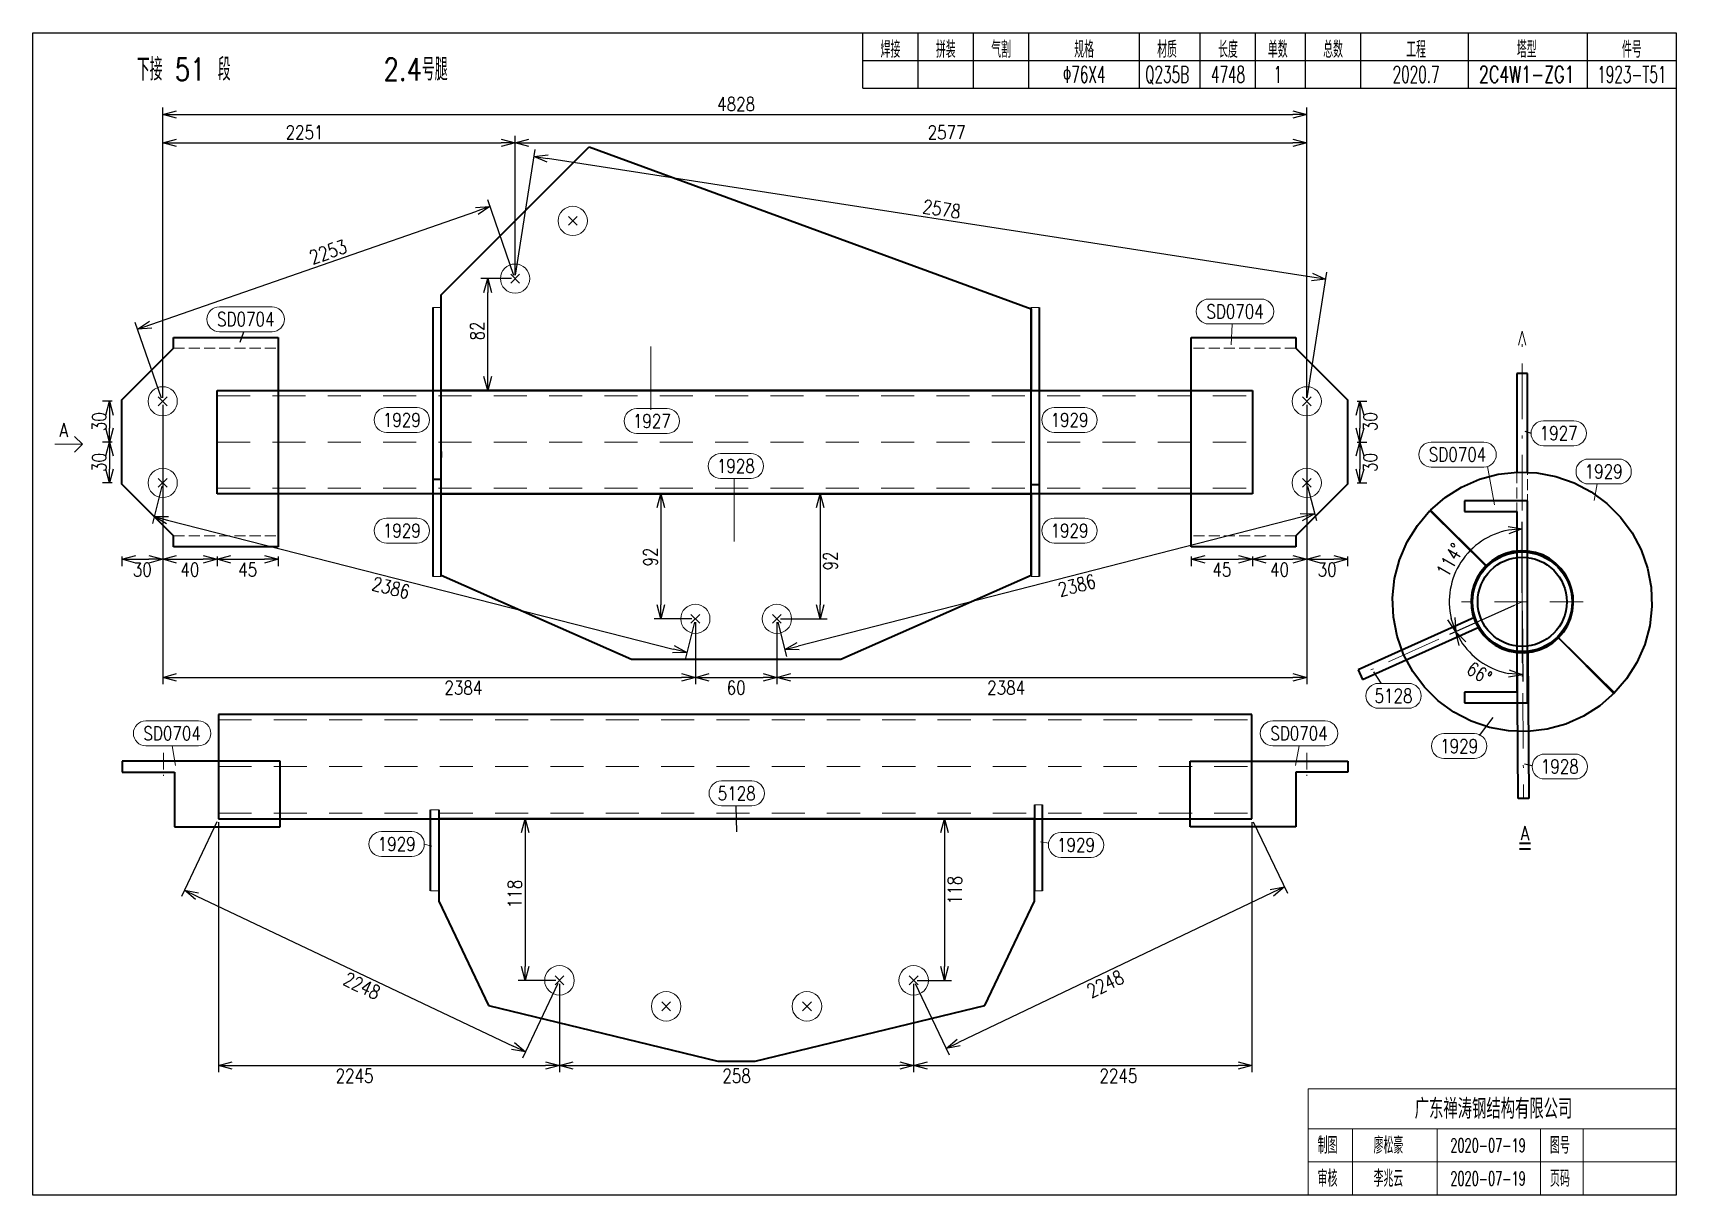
# Model space of a CAD drawing. Extents: x 154981 to 165753, y -86801 to -82885.
# Drawn here: x 159560.1 to 159857.1, y -84356.7 to -84146.7 of the extents above; entities that cross this region are included whole.
import ezdxf
from ezdxf.enums import TextEntityAlignment as Align

# ---------------------------------------------------------------- set-up
doc = ezdxf.new("R2010")
doc.units = 0
doc.header["$MEASUREMENT"] = 0
for name, pattern in [('一点画线', [5.2, 3, -1, 0.2, -1]), ('虚线', [2.75, 2, -0.75]), ('长一点画线', [16.5, 10, -3, 0.5, -3]), ('长虚线', [10, 6, -4])]:
    doc.linetypes.add(name, pattern=pattern)
doc.layers.get('0').update_dxf_attribs({"linetype": 'CONTINUOUS', "lineweight": 25})
doc.layers.get('Defpoints').update_dxf_attribs({"linetype": 'CONTINUOUS'})
doc.layers.add('4', color=7, linetype='CONTINUOUS', lineweight=25)
doc.layers.add('5', color=7, linetype='CONTINUOUS', lineweight=25)
doc.styles.add('DimFont', font='simplex.shx', dxfattribs={"width": 0.8, "bigfont": 'gbhzfs.shx'})
doc.styles.get("Standard").update_dxf_attribs({"font": 'simplex.shx', "width": 0.7, "height": 3, "bigfont": 'gbhzfs.shx'})
doc.dimstyles.new('DHDxfDimStyleOpen30', dxfattribs={"dimtxt": 2.5, "dimasz": 2.5, "dimexe": 1.25, "dimexo": 0.625, "dimtad": 2, "dimtxsty": 'DimFont', "dimblk": 'OPEN30', "dimblk1": 'OPEN30', "dimblk2": 'OPEN30', "dimcen": 2.5, "dimadec": 0, "dimazin": 0, "dimtfac": 1, "dimtmove": 0, "dimatfit": 3, "dimfxl": 0, "dimarcsym": 0})

msp = doc.modelspace()

# ---------------------------------------------------------------- texts
at = {"layer": '4', "color": 1, "linetype": 'Continuous', "lineweight": 25}
for s, width, p in [('焊接', 0.7, (159715.11666, -84149.66733)), ('拼装', 0.7, (159725.11666, -84149.66733)), ('气割', 0.7, (159735.11666, -84149.66733)), ('规格', 0.7, (159750.11666, -84149.66733)), ('材质', 0.7, (159765.11666, -84149.66733)), ('长度', 0.7, (159776.11666, -84149.66733)), ('单数', 0.7, (159785.11666, -84149.66733)), ('总数', 0.7, (159795.11666, -84149.66733)), ('工程', 0.7, (159810.11666, -84149.66733)), ('塔型', 0.7, (159830.11666, -84149.66733)), ('件号', 0.6, (159849.11666, -84149.66733)), ('Φ76X4', 0.6, (159750.11666, -84154.16733)), ('Q235B', 0.6, (159765.11666, -84154.16733)), ('4748', 0.6, (159776.11666, -84154.16733)), ('2020.7', 0.6, (159810.11666, -84154.16733)), ('2C4W1-ZG1', 0.7, (159830.11666, -84154.16733))]:
    msp.add_text(s, height=3, dxfattribs=dict(at, width=width)).set_placement(p, align=Align.MIDDLE_CENTER)
at = {"layer": '4', "color": 4, "linetype": 'Continuous', "lineweight": 25, "width": 0.6}
for s, p in [('1', (159785.11666, -84154.16733)), ('1923-T51', (159849.11666, -84154.16733))]:
    msp.add_text(s, height=3, dxfattribs=at).set_placement(p, align=Align.MIDDLE_CENTER)
at = {"layer": '4', "color": 1, "linetype": 'Continuous', "lineweight": 13}
msp.add_text('广东禅涛钢结构有限公司', height=3.6, dxfattribs=at).set_placement((159824.11666, -84341.06733), align=Align.MIDDLE_CENTER)
for s, height, width, p in [('制图', 3, 0.8, (159794.11666, -84347.66733)), ('廖松豪', 3, 0.7, (159805.11666, -84347.66733)), ('2020-07-19', 2.5, 0.6, (159823.11666, -84347.66733)), ('图号', 3, 0.8, (159836.11666, -84347.66733)), ('审核', 3, 0.8, (159794.11666, -84353.66733)), ('李兆云', 3, 0.7, (159805.11666, -84353.66733)), ('2020-07-19', 2.5, 0.6, (159823.11666, -84353.66733)), ('页码', 3, 0.8, (159836.11666, -84353.66733))]:
    msp.add_text(s, height=height, dxfattribs=dict(at, width=width)).set_placement(p, align=Align.MIDDLE_CENTER)
at = {"layer": '5', "color": 2, "linetype": 'Continuous', "lineweight": 18, "width": 0.8}
for s, p in [('下接 51 段', (159587.38516, -84151.2364)), ('2.4号腿', (159629.29287, -84151.2364))]:
    msp.add_text(s, height=4.041576, dxfattribs=at).set_placement(p, align=Align.TOP_CENTER)
at = {"layer": '5', "color": 6, "linetype": 'Continuous', "lineweight": 18, "width": 0.8}
for s, p in [('SD0704', (159777.39165, -84197.00838)), ('SD0704', (159598.58841, -84198.40811)), ('1929', (159626.79661, -84216.60672)), ('1927', (159671.99151, -84216.80926)), ('1929', (159747.4799, -84216.60672)), ('1927', (159835.89099, -84219.0057)), ('SD0704', (159817.61376, -84222.86287)), ('1928', (159687.17506, -84224.93311)), ('1929', (159844.01876, -84225.92202)), ('1929', (159626.79661, -84236.60672)), ('1929', (159747.4799, -84236.60672)), ('5128', (159806.04562, -84266.45188)), ('SD0704', (159585.28254, -84273.23539)), ('SD0704', (159788.95563, -84273.23539)), ('1929', (159817.89814, -84275.53443)), ('1928', (159836.08747, -84279.22759)), ('5128', (159687.32485, -84284.07169)), ('1929', (159625.86737, -84293.23539)), ('1929', (159748.65518, -84293.39942))]:
    msp.add_text(s, height=2.5, dxfattribs=at).set_placement(p, align=Align.MIDDLE_CENTER)
at = {"layer": '5', "color": 6, "linetype": 'Continuous', "lineweight": 13, "width": 0.8}
msp.add_text('A', height=2.5, dxfattribs=at).set_placement((159565.69372, -84218.43147), align=Align.MIDDLE_CENTER)
at = {"layer": '5', "color": 6, "linetype": 'Continuous', "lineweight": 18, "width": 0.8}
msp.add_text('A', height=2.5, dxfattribs=at).set_placement((159829.79821, -84290.00504), align=Align.TOP_CENTER)

# ---------------------------------------------------------------- blocks, each defined once
blk = doc.blocks.new('_OPEN30')
at = {"color": 0, "linetype": 'ByBlock', "lineweight": -2}
for p, q in [((-1, 0.27), (0, 0)), ((0, 0), (-1, -0.27)), ((0, 0), (-1, 0))]:
    blk.add_line(p, q, dxfattribs=at)
blk = doc.blocks.new('*D150')
at = {"layer": '5', "color": 3, "linetype": 'Continuous', "lineweight": -2}
for p, q in [((159829.3, -84247.84), (159829.3, -84235.02)), ((159827.82, -84250.13), (159816.13, -84255.38))]:
    blk.add_line(p, q, dxfattribs=at)
blk.add_arc((159829.3, -84249.46), 13.19, 100.8728, 193.3296, dxfattribs=at)
at = {"layer": 'Defpoints', "color": 0, "linetype": 'Continuous'}
for p in [(159821.17, -84239.08), (159828.39, -84249.87), (159829.3, -84248.46), (159829.3, -84249.46)]:
    blk.add_point(p, dxfattribs=at)
at = {"layer": '5', "color": 3, "linetype": 'Continuous', "lineweight": -2, "xscale": 2.5, "yscale": 2.5, "zscale": 2.5}
for p, rotation in [((159829.3, -84236.27), 5.43639187251739), ((159817.27, -84254.87), 288.7659752510759)]:
    blk.add_blockref('_OPEN30', p, dxfattribs=dict(at, rotation=rotation))
at = {"layer": '5', "color": 4, "linetype": 'Continuous', "lineweight": 18, "insert": (159816.26, -84241.91), "char_height": 2.5, "attachment_point": 5, "rotation": 59.9156, "style": 'DimFont'}
blk.add_mtext('114%%d', dxfattribs=at)
blk = doc.blocks.new('*D151')
at = {"layer": '5', "color": 3, "linetype": 'Continuous', "lineweight": -2}
for p, q in [((159827.82, -84250.13), (159816.14, -84255.38)), ((159829.31, -84251.09), (159829.39, -84263.89))]:
    blk.add_line(p, q, dxfattribs=at)
blk.add_arc((159829.3, -84249.46), 13.17, 215.0917, 259.4755, dxfattribs=at)
at = {"layer": 'Defpoints', "color": 0, "linetype": 'Continuous'}
for p in [(159828.39, -84249.87), (159829.3, -84249.46), (159829.31, -84250.46), (159820.19, -84258.98)]:
    blk.add_point(p, dxfattribs=at)
at = {"layer": '5', "color": 3, "linetype": 'Continuous', "lineweight": -2, "xscale": 2.5, "yscale": 2.5, "zscale": 2.5}
for p, rotation in [((159817.28, -84254.86), 119.6470307720263), ((159829.38, -84262.64), 354.9201555204712)]:
    blk.add_blockref('_OPEN30', p, dxfattribs=dict(at, rotation=rotation))
at = {"layer": '5', "color": 4, "linetype": 'Continuous', "lineweight": 18, "insert": (159821.55, -84262.36), "char_height": 2.5, "attachment_point": 5, "rotation": 328.987, "style": 'DimFont'}
blk.add_mtext('66%%d', dxfattribs=at)
blk = doc.blocks.new('*D152')
at = {"layer": '5', "color": 3, "linetype": 'Continuous', "lineweight": -2}
for p, q in [((159780.43, -84289.29), (159780.43, -84334.48)), ((159719.3, -84318.49), (159719.3, -84334.48)), ((159721.8, -84333.23), (159777.93, -84333.23))]:
    blk.add_line(p, q, dxfattribs=at)
at = {"layer": 'Defpoints', "color": 0, "linetype": 'Continuous'}
for p in [(159780.43, -84288.66), (159719.3, -84317.87), (159780.43, -84333.23)]:
    blk.add_point(p, dxfattribs=at)
at = {"layer": '5', "color": 3, "linetype": 'Continuous', "lineweight": -2, "xscale": 2.5, "yscale": 2.5, "zscale": 2.5, "rotation": 180}
blk.add_blockref('_OPEN30', (159719.3, -84333.23), dxfattribs=at)
at = {"layer": '5', "color": 3, "linetype": 'Continuous', "lineweight": -2, "xscale": 2.5, "yscale": 2.5, "zscale": 2.5}
blk.add_blockref('_OPEN30', (159780.43, -84333.23), dxfattribs=at)
at = {"layer": '5', "color": 6, "linetype": 'Continuous', "lineweight": 18, "insert": (159756.32, -84335.11), "char_height": 2.5, "attachment_point": 5, "line_spacing_factor": 0.6, "style": 'DimFont'}
blk.add_mtext('2245', dxfattribs=at)
blk = doc.blocks.new('*D153')
at = {"layer": '5', "color": 3, "linetype": 'Continuous', "lineweight": -2}
for p, q in [((159655.29, -84318.49), (159655.29, -84334.48)), ((159719.3, -84318.49), (159719.3, -84334.48)), ((159657.79, -84333.23), (159716.8, -84333.23))]:
    blk.add_line(p, q, dxfattribs=at)
at = {"layer": 'Defpoints', "color": 0, "linetype": 'Continuous'}
for p in [(159655.29, -84317.87), (159719.3, -84317.87), (159719.3, -84333.23)]:
    blk.add_point(p, dxfattribs=at)
at = {"layer": '5', "color": 3, "linetype": 'Continuous', "lineweight": -2, "xscale": 2.5, "yscale": 2.5, "zscale": 2.5, "rotation": 180}
blk.add_blockref('_OPEN30', (159655.29, -84333.23), dxfattribs=at)
at = {"layer": '5', "color": 3, "linetype": 'Continuous', "lineweight": -2, "xscale": 2.5, "yscale": 2.5, "zscale": 2.5}
blk.add_blockref('_OPEN30', (159719.3, -84333.23), dxfattribs=at)
at = {"layer": '5', "color": 6, "linetype": 'Continuous', "lineweight": 18, "insert": (159687.3, -84335.11), "char_height": 2.5, "attachment_point": 5, "line_spacing_factor": 0.6, "style": 'DimFont'}
blk.add_mtext('258', dxfattribs=at)
blk = doc.blocks.new('*D154')
at = {"layer": '5', "color": 3, "linetype": 'Continuous', "lineweight": -2}
for p, q in [((159593.65, -84289.29), (159593.65, -84334.48)), ((159655.29, -84318.49), (159655.29, -84334.48)), ((159596.15, -84333.23), (159652.79, -84333.23))]:
    blk.add_line(p, q, dxfattribs=at)
at = {"layer": 'Defpoints', "color": 0, "linetype": 'Continuous'}
for p in [(159593.65, -84288.66), (159655.29, -84317.87), (159655.29, -84333.23)]:
    blk.add_point(p, dxfattribs=at)
at = {"layer": '5', "color": 3, "linetype": 'Continuous', "lineweight": -2, "xscale": 2.5, "yscale": 2.5, "zscale": 2.5, "rotation": 180}
blk.add_blockref('_OPEN30', (159593.65, -84333.23), dxfattribs=at)
at = {"layer": '5', "color": 3, "linetype": 'Continuous', "lineweight": -2, "xscale": 2.5, "yscale": 2.5, "zscale": 2.5}
blk.add_blockref('_OPEN30', (159655.29, -84333.23), dxfattribs=at)
at = {"layer": '5', "color": 6, "linetype": 'Continuous', "lineweight": 18, "insert": (159618.26, -84335.11), "char_height": 2.5, "attachment_point": 5, "line_spacing_factor": 0.6, "style": 'DimFont'}
blk.add_mtext('2245', dxfattribs=at)
blk = doc.blocks.new('*D155')
at = {"layer": '5', "color": 3, "linetype": 'Continuous', "lineweight": -2}
for p, q in [((159719.93, -84288.66), (159726.13, -84288.66)), ((159724.88, -84291.16), (159724.88, -84315.37)), ((159719.93, -84317.87), (159726.13, -84317.87))]:
    blk.add_line(p, q, dxfattribs=at)
at = {"layer": 'Defpoints', "color": 0, "linetype": 'Continuous'}
for p in [(159719.3, -84288.66), (159719.3, -84317.87), (159724.88, -84317.87)]:
    blk.add_point(p, dxfattribs=at)
at = {"layer": '5', "color": 3, "linetype": 'Continuous', "lineweight": -2, "xscale": 2.5, "yscale": 2.5, "zscale": 2.5}
for p, rotation in [((159724.88, -84288.66), 90), ((159724.88, -84317.87), 270)]:
    blk.add_blockref('_OPEN30', p, dxfattribs=dict(at, rotation=rotation))
at = {"layer": '5', "color": 6, "linetype": 'Continuous', "lineweight": 18, "insert": (159726.76, -84301.55), "char_height": 2.5, "attachment_point": 5, "rotation": 90, "line_spacing_factor": 0.6, "style": 'DimFont'}
blk.add_mtext('118', dxfattribs=at)
blk = doc.blocks.new('*D156')
at = {"layer": '5', "color": 3, "linetype": 'Continuous', "lineweight": -2}
for p, q in [((159654.66, -84288.66), (159647.84, -84288.66)), ((159649.09, -84291.16), (159649.09, -84315.37)), ((159654.66, -84317.87), (159647.84, -84317.87))]:
    blk.add_line(p, q, dxfattribs=at)
at = {"layer": 'Defpoints', "color": 0, "linetype": 'Continuous'}
for p in [(159655.29, -84288.66), (159649.09, -84317.87), (159655.29, -84317.87)]:
    blk.add_point(p, dxfattribs=at)
at = {"layer": '5', "color": 3, "linetype": 'Continuous', "lineweight": -2, "xscale": 2.5, "yscale": 2.5, "zscale": 2.5}
for p, rotation in [((159649.09, -84288.66), 90), ((159649.09, -84317.87), 270)]:
    blk.add_blockref('_OPEN30', p, dxfattribs=dict(at, rotation=rotation))
at = {"layer": '5', "color": 6, "linetype": 'Continuous', "lineweight": 18, "insert": (159647.21, -84302.25), "char_height": 2.5, "attachment_point": 5, "rotation": 90, "line_spacing_factor": 0.6, "style": 'DimFont'}
blk.add_mtext('118', dxfattribs=at)
blk = doc.blocks.new('*D157')
at = {"layer": '5', "color": 3, "linetype": 'Continuous', "lineweight": -2}
for p, q in [((159780.7, -84289.23), (159786.85, -84302.1)), ((159784.06, -84302.05), (159727.44, -84329.1)), ((159719.57, -84318.43), (159725.72, -84331.31))]:
    blk.add_line(p, q, dxfattribs=at)
at = {"layer": 'Defpoints', "color": 0, "linetype": 'Continuous'}
for p in [(159780.43, -84288.66), (159719.3, -84317.87), (159725.18, -84330.18)]:
    blk.add_point(p, dxfattribs=at)
at = {"layer": '5', "color": 3, "linetype": 'Continuous', "lineweight": -2, "xscale": 2.5, "yscale": 2.5, "zscale": 2.5}
for p, rotation in [((159786.31, -84300.97), 25.53706386824413), ((159725.18, -84330.18), 205.5370638682442)]:
    blk.add_blockref('_OPEN30', p, dxfattribs=dict(at, rotation=rotation))
at = {"layer": '5', "color": 6, "linetype": 'Continuous', "lineweight": 18, "insert": (159753.94, -84318.52), "char_height": 2.5, "attachment_point": 5, "rotation": 25.5371, "line_spacing_factor": 0.6, "style": 'DimFont'}
blk.add_mtext('2248', dxfattribs=at)
blk = doc.blocks.new('*D158')
at = {"layer": '5', "color": 3, "linetype": 'Continuous', "lineweight": -2}
for p, q in [((159593.38, -84289.23), (159586.98, -84302.72)), ((159589.78, -84302.66), (159646.9, -84329.73)), ((159655.02, -84318.43), (159648.63, -84331.93))]:
    blk.add_line(p, q, dxfattribs=at)
at = {"layer": 'Defpoints', "color": 0, "linetype": 'Continuous'}
for p in [(159593.65, -84288.66), (159655.29, -84317.87), (159649.16, -84330.8)]:
    blk.add_point(p, dxfattribs=at)
at = {"layer": '5', "color": 3, "linetype": 'Continuous', "lineweight": -2, "xscale": 2.5, "yscale": 2.5, "zscale": 2.5}
for p, rotation in [((159587.52, -84301.59), 154.6496421336327), ((159649.16, -84330.8), 334.6496421336327)]:
    blk.add_blockref('_OPEN30', p, dxfattribs=dict(at, rotation=rotation))
at = {"layer": '5', "color": 6, "linetype": 'Continuous', "lineweight": 18, "insert": (159619.58, -84318.86), "char_height": 2.5, "attachment_point": 5, "rotation": 334.6496, "line_spacing_factor": 0.6, "style": 'DimFont'}
blk.add_mtext('2248', dxfattribs=at)
blk = doc.blocks.new('板孔21.5')
at = {"layer": '5', "color": 7, "linetype": 'Continuous', "lineweight": 13}
for p, q in [((-0.3, -0.3), (0.3, 0.3)), ((0.3, -0.3), (-0.3, 0.3))]:
    blk.add_line(p, q, dxfattribs=at)
blk.add_circle((0, 0), 1, dxfattribs=at)
blk = doc.blocks.new('*D159')
at = {"layer": '5', "color": 3, "linetype": 'Continuous', "lineweight": -2}
for p, q in [((159647.27, -84190.45), (159647.27, -84165.27)), ((159649.77, -84166.52), (159787.85, -84166.52)), ((159790.35, -84212.61), (159790.35, -84165.27))]:
    blk.add_line(p, q, dxfattribs=at)
at = {"layer": 'Defpoints', "color": 0, "linetype": 'Continuous'}
for p in [(159790.35, -84166.52), (159647.27, -84191.07), (159790.35, -84213.24)]:
    blk.add_point(p, dxfattribs=at)
at = {"layer": '5', "color": 3, "linetype": 'Continuous', "lineweight": -2, "xscale": 2.5, "yscale": 2.5, "zscale": 2.5, "rotation": 180}
blk.add_blockref('_OPEN30', (159647.27, -84166.52), dxfattribs=at)
at = {"layer": '5', "color": 3, "linetype": 'Continuous', "lineweight": -2, "xscale": 2.5, "yscale": 2.5, "zscale": 2.5}
blk.add_blockref('_OPEN30', (159790.35, -84166.52), dxfattribs=at)
at = {"layer": '5', "color": 6, "linetype": 'Continuous', "lineweight": 18, "insert": (159725.26, -84164.65), "char_height": 2.5, "attachment_point": 5, "line_spacing_factor": 0.6, "style": 'DimFont'}
blk.add_mtext('2577', dxfattribs=at)
blk = doc.blocks.new('*D160')
at = {"layer": '5', "color": 3, "linetype": 'Continuous', "lineweight": -2}
for p, q in [((159583.58, -84212.61), (159583.58, -84165.27)), ((159586.08, -84166.52), (159644.77, -84166.52)), ((159647.27, -84190.45), (159647.27, -84165.27))]:
    blk.add_line(p, q, dxfattribs=at)
at = {"layer": 'Defpoints', "color": 0, "linetype": 'Continuous'}
for p in [(159647.27, -84166.52), (159647.27, -84191.07), (159583.58, -84213.24)]:
    blk.add_point(p, dxfattribs=at)
at = {"layer": '5', "color": 3, "linetype": 'Continuous', "lineweight": -2, "xscale": 2.5, "yscale": 2.5, "zscale": 2.5, "rotation": 180}
blk.add_blockref('_OPEN30', (159583.58, -84166.52), dxfattribs=at)
at = {"layer": '5', "color": 3, "linetype": 'Continuous', "lineweight": -2, "xscale": 2.5, "yscale": 2.5, "zscale": 2.5}
blk.add_blockref('_OPEN30', (159647.27, -84166.52), dxfattribs=at)
at = {"layer": '5', "color": 6, "linetype": 'Continuous', "lineweight": 18, "insert": (159609.22, -84164.65), "char_height": 2.5, "attachment_point": 5, "line_spacing_factor": 0.6, "style": 'DimFont'}
blk.add_mtext('2251', dxfattribs=at)
blk = doc.blocks.new('*D161')
at = {"layer": '5', "color": 3, "linetype": 'Continuous', "lineweight": -2}
for p, q in [((159790.35, -84213.86), (159790.35, -84264.37)), ((159694.6, -84253.17), (159694.6, -84264.37)), ((159697.1, -84263.12), (159787.85, -84263.12))]:
    blk.add_line(p, q, dxfattribs=at)
at = {"layer": 'Defpoints', "color": 0, "linetype": 'Continuous'}
for p in [(159790.35, -84213.24), (159694.6, -84252.54), (159790.35, -84263.12)]:
    blk.add_point(p, dxfattribs=at)
at = {"layer": '5', "color": 3, "linetype": 'Continuous', "lineweight": -2, "xscale": 2.5, "yscale": 2.5, "zscale": 2.5, "rotation": 180}
blk.add_blockref('_OPEN30', (159694.6, -84263.12), dxfattribs=at)
at = {"layer": '5', "color": 3, "linetype": 'Continuous', "lineweight": -2, "xscale": 2.5, "yscale": 2.5, "zscale": 2.5}
blk.add_blockref('_OPEN30', (159790.35, -84263.12), dxfattribs=at)
at = {"layer": '5', "color": 6, "linetype": 'Continuous', "lineweight": 18, "insert": (159736.02, -84264.99), "char_height": 2.5, "attachment_point": 5, "line_spacing_factor": 0.6, "style": 'DimFont'}
blk.add_mtext('2384', dxfattribs=at)
blk = doc.blocks.new('*D162')
at = {"layer": '5', "color": 3, "linetype": 'Continuous', "lineweight": -2}
for p, q in [((159679.85, -84253.17), (159679.85, -84264.37)), ((159694.6, -84253.17), (159694.6, -84264.37)), ((159682.35, -84263.12), (159692.1, -84263.12))]:
    blk.add_line(p, q, dxfattribs=at)
at = {"layer": 'Defpoints', "color": 0, "linetype": 'Continuous'}
for p in [(159679.85, -84252.54), (159694.6, -84252.54), (159694.6, -84263.12)]:
    blk.add_point(p, dxfattribs=at)
at = {"layer": '5', "color": 3, "linetype": 'Continuous', "lineweight": -2, "xscale": 2.5, "yscale": 2.5, "zscale": 2.5, "rotation": 180}
blk.add_blockref('_OPEN30', (159679.85, -84263.12), dxfattribs=at)
at = {"layer": '5', "color": 3, "linetype": 'Continuous', "lineweight": -2, "xscale": 2.5, "yscale": 2.5, "zscale": 2.5}
blk.add_blockref('_OPEN30', (159694.6, -84263.12), dxfattribs=at)
at = {"layer": '5', "color": 6, "linetype": 'Continuous', "lineweight": 18, "insert": (159687.22, -84264.99), "char_height": 2.5, "attachment_point": 5, "line_spacing_factor": 0.6, "style": 'DimFont'}
blk.add_mtext('60', dxfattribs=at)
blk = doc.blocks.new('*D163')
at = {"layer": '5', "color": 3, "linetype": 'Continuous', "lineweight": -2}
for p, q in [((159583.58, -84213.86), (159583.58, -84264.37)), ((159679.85, -84253.17), (159679.85, -84264.37)), ((159586.08, -84263.12), (159677.35, -84263.12))]:
    blk.add_line(p, q, dxfattribs=at)
at = {"layer": 'Defpoints', "color": 0, "linetype": 'Continuous'}
for p in [(159583.58, -84213.24), (159679.85, -84252.54), (159679.85, -84263.12)]:
    blk.add_point(p, dxfattribs=at)
at = {"layer": '5', "color": 3, "linetype": 'Continuous', "lineweight": -2, "xscale": 2.5, "yscale": 2.5, "zscale": 2.5, "rotation": 180}
blk.add_blockref('_OPEN30', (159583.58, -84263.12), dxfattribs=at)
at = {"layer": '5', "color": 3, "linetype": 'Continuous', "lineweight": -2, "xscale": 2.5, "yscale": 2.5, "zscale": 2.5}
blk.add_blockref('_OPEN30', (159679.85, -84263.12), dxfattribs=at)
at = {"layer": '5', "color": 6, "linetype": 'Continuous', "lineweight": 18, "insert": (159637.93, -84264.99), "char_height": 2.5, "attachment_point": 5, "line_spacing_factor": 0.6, "style": 'DimFont'}
blk.add_mtext('2384', dxfattribs=at)
blk = doc.blocks.new('*D164')
at = {"layer": '5', "color": 3, "linetype": 'Continuous', "lineweight": -2}
for p, q in [((159583.58, -84212.61), (159583.58, -84160.15)), ((159790.35, -84212.61), (159790.35, -84160.15)), ((159586.08, -84161.4), (159787.85, -84161.4))]:
    blk.add_line(p, q, dxfattribs=at)
at = {"layer": 'Defpoints', "color": 0, "linetype": 'Continuous'}
for p in [(159790.35, -84161.4), (159583.58, -84213.24), (159790.35, -84213.24)]:
    blk.add_point(p, dxfattribs=at)
at = {"layer": '5', "color": 3, "linetype": 'Continuous', "lineweight": -2, "xscale": 2.5, "yscale": 2.5, "zscale": 2.5, "rotation": 180}
blk.add_blockref('_OPEN30', (159583.58, -84161.4), dxfattribs=at)
at = {"layer": '5', "color": 3, "linetype": 'Continuous', "lineweight": -2, "xscale": 2.5, "yscale": 2.5, "zscale": 2.5}
blk.add_blockref('_OPEN30', (159790.35, -84161.4), dxfattribs=at)
at = {"layer": '5', "color": 6, "linetype": 'Continuous', "lineweight": 18, "insert": (159687.22, -84159.52), "char_height": 2.5, "attachment_point": 5, "line_spacing_factor": 0.6, "style": 'DimFont'}
blk.add_mtext('4828', dxfattribs=at)
blk = doc.blocks.new('*D165')
at = {"layer": '5', "color": 3, "linetype": 'Continuous', "lineweight": -2}
for p, q in [((159646.64, -84191.07), (159641.07, -84191.07)), ((159642.32, -84208.77), (159642.32, -84193.57)), ((159646.64, -84211.27), (159641.07, -84211.27))]:
    blk.add_line(p, q, dxfattribs=at)
at = {"layer": 'Defpoints', "color": 0, "linetype": 'Continuous'}
for p in [(159642.32, -84191.07), (159647.27, -84191.07), (159647.27, -84211.27)]:
    blk.add_point(p, dxfattribs=at)
at = {"layer": '5', "color": 3, "linetype": 'Continuous', "lineweight": -2, "xscale": 2.5, "yscale": 2.5, "zscale": 2.5}
for p, rotation in [((159642.32, -84191.07), 90), ((159642.32, -84211.27), 270)]:
    blk.add_blockref('_OPEN30', p, dxfattribs=dict(at, rotation=rotation))
at = {"layer": '5', "color": 6, "linetype": 'Continuous', "lineweight": 18, "insert": (159640.44, -84200.52), "char_height": 2.5, "attachment_point": 5, "rotation": 90, "line_spacing_factor": 0.6, "style": 'DimFont'}
blk.add_mtext('82', dxfattribs=at)
blk = doc.blocks.new('*D166')
at = {"layer": '5', "color": 3, "linetype": 'Continuous', "lineweight": -2}
for p, q in [((159695.22, -84229.94), (159703.65, -84229.94)), ((159702.4, -84232.44), (159702.4, -84250.04)), ((159695.22, -84252.54), (159703.65, -84252.54))]:
    blk.add_line(p, q, dxfattribs=at)
at = {"layer": 'Defpoints', "color": 0, "linetype": 'Continuous'}
for p in [(159694.6, -84229.94), (159694.6, -84252.54), (159702.4, -84252.54)]:
    blk.add_point(p, dxfattribs=at)
at = {"layer": '5', "color": 3, "linetype": 'Continuous', "lineweight": -2, "xscale": 2.5, "yscale": 2.5, "zscale": 2.5}
for p, rotation in [((159702.4, -84229.94), 90), ((159702.4, -84252.54), 270)]:
    blk.add_blockref('_OPEN30', p, dxfattribs=dict(at, rotation=rotation))
at = {"layer": '5', "color": 6, "linetype": 'Continuous', "lineweight": 18, "insert": (159704.27, -84242.08), "char_height": 2.5, "attachment_point": 5, "rotation": 90, "line_spacing_factor": 0.6, "style": 'DimFont'}
blk.add_mtext('92', dxfattribs=at)
blk = doc.blocks.new('*D167')
at = {"layer": '5', "color": 3, "linetype": 'Continuous', "lineweight": -2}
for p, q in [((159679.23, -84229.94), (159672.38, -84229.94)), ((159673.63, -84232.44), (159673.63, -84250.04)), ((159679.23, -84252.54), (159672.38, -84252.54))]:
    blk.add_line(p, q, dxfattribs=at)
at = {"layer": 'Defpoints', "color": 0, "linetype": 'Continuous'}
for p in [(159679.85, -84229.94), (159673.63, -84252.54), (159679.85, -84252.54)]:
    blk.add_point(p, dxfattribs=at)
at = {"layer": '5', "color": 3, "linetype": 'Continuous', "lineweight": -2, "xscale": 2.5, "yscale": 2.5, "zscale": 2.5}
for p, rotation in [((159673.63, -84229.94), 90), ((159673.63, -84252.54), 270)]:
    blk.add_blockref('_OPEN30', p, dxfattribs=dict(at, rotation=rotation))
at = {"layer": '5', "color": 6, "linetype": 'Continuous', "lineweight": 18, "insert": (159671.75, -84241.37), "char_height": 2.5, "attachment_point": 5, "rotation": 90, "line_spacing_factor": 0.6, "style": 'DimFont'}
blk.add_mtext('92', dxfattribs=at)
blk = doc.blocks.new('*D168')
at = {"layer": '5', "color": 3, "linetype": 'Continuous', "lineweight": -2}
for p, q in [((159647.36, -84190.45), (159650.88, -84167.76)), ((159791.3, -84190.78), (159653.16, -84169.38)), ((159790.45, -84212.62), (159793.96, -84189.93))]:
    blk.add_line(p, q, dxfattribs=at)
at = {"layer": 'Defpoints', "color": 0, "linetype": 'Continuous'}
for p in [(159650.69, -84169), (159647.27, -84191.07), (159790.35, -84213.24)]:
    blk.add_point(p, dxfattribs=at)
at = {"layer": '5', "color": 3, "linetype": 'Continuous', "lineweight": -2, "xscale": 2.5, "yscale": 2.5, "zscale": 2.5}
for p, rotation in [((159650.69, -84169), 171.1950063827084), ((159793.77, -84191.16), 351.1950063827085)]:
    blk.add_blockref('_OPEN30', p, dxfattribs=dict(at, rotation=rotation))
at = {"layer": '5', "color": 6, "linetype": 'Continuous', "lineweight": 18, "insert": (159724.37, -84178.51), "char_height": 2.5, "attachment_point": 5, "rotation": 351.195, "line_spacing_factor": 0.6, "style": 'DimFont'}
blk.add_mtext('2578', dxfattribs=at)
blk = doc.blocks.new('*D169')
at = {"layer": '5', "color": 3, "linetype": 'Continuous', "lineweight": -2}
for p, q in [((159647.06, -84190.48), (159642.32, -84176.85)), ((159581.41, -84199.38), (159640.37, -84178.86)), ((159583.38, -84212.65), (159578.63, -84199.02))]:
    blk.add_line(p, q, dxfattribs=at)
at = {"layer": 'Defpoints', "color": 0, "linetype": 'Continuous'}
for p in [(159642.73, -84178.04), (159647.27, -84191.07), (159583.58, -84213.24)]:
    blk.add_point(p, dxfattribs=at)
at = {"layer": '5', "color": 3, "linetype": 'Continuous', "lineweight": -2, "xscale": 2.5, "yscale": 2.5, "zscale": 2.5}
for p, rotation in [((159642.73, -84178.04), 19.18904768095126), ((159579.05, -84200.2), 199.1890476809513)]:
    blk.add_blockref('_OPEN30', p, dxfattribs=dict(at, rotation=rotation))
at = {"layer": '5', "color": 6, "linetype": 'Continuous', "lineweight": 18, "insert": (159613.48, -84186.23), "char_height": 2.5, "attachment_point": 5, "rotation": 19.189, "line_spacing_factor": 0.6, "style": 'DimFont'}
blk.add_mtext('2253', dxfattribs=at)
blk = doc.blocks.new('*D170')
at = {"layer": '5', "color": 3, "linetype": 'Continuous', "lineweight": -2}
for p, q in [((159790.51, -84228.58), (159792.09, -84234.76)), ((159789.36, -84234.17), (159698.45, -84257.49)), ((159694.75, -84253.15), (159696.33, -84259.32))]:
    blk.add_line(p, q, dxfattribs=at)
at = {"layer": 'Defpoints', "color": 0, "linetype": 'Continuous'}
for p in [(159790.35, -84227.98), (159694.6, -84252.54), (159696.02, -84258.11)]:
    blk.add_point(p, dxfattribs=at)
at = {"layer": '5', "color": 3, "linetype": 'Continuous', "lineweight": -2, "xscale": 2.5, "yscale": 2.5, "zscale": 2.5}
for p, rotation in [((159791.78, -84233.55), 14.38693396919087), ((159696.02, -84258.11), 194.3869339691909)]:
    blk.add_blockref('_OPEN30', p, dxfattribs=dict(at, rotation=rotation))
at = {"layer": '5', "color": 6, "linetype": 'Continuous', "lineweight": 18, "insert": (159748.8, -84246.51), "char_height": 2.5, "attachment_point": 5, "rotation": 14.3869, "line_spacing_factor": 0.6, "style": 'DimFont'}
blk.add_mtext('2386', dxfattribs=at)
blk = doc.blocks.new('*D171')
at = {"layer": '5', "color": 3, "linetype": 'Continuous', "lineweight": -2}
for p, q in [((159583.43, -84228.58), (159581.72, -84235.29)), ((159584.45, -84234.7), (159675.87, -84258.03)), ((159679.7, -84253.15), (159677.99, -84259.86))]:
    blk.add_line(p, q, dxfattribs=at)
at = {"layer": 'Defpoints', "color": 0, "linetype": 'Continuous'}
for p in [(159583.58, -84227.98), (159679.85, -84252.54), (159678.3, -84258.64)]:
    blk.add_point(p, dxfattribs=at)
at = {"layer": '5', "color": 3, "linetype": 'Continuous', "lineweight": -2, "xscale": 2.5, "yscale": 2.5, "zscale": 2.5}
for p, rotation in [((159582.02, -84234.08), 165.6869136113439), ((159678.3, -84258.64), 345.686913611344)]:
    blk.add_blockref('_OPEN30', p, dxfattribs=dict(at, rotation=rotation))
at = {"layer": '5', "color": 6, "linetype": 'Continuous', "lineweight": 18, "insert": (159624.83, -84246.94), "char_height": 2.5, "attachment_point": 5, "rotation": 345.6869, "line_spacing_factor": 0.6, "style": 'DimFont'}
blk.add_mtext('2386', dxfattribs=at)
blk = doc.blocks.new('*D172')
at = {"layer": '5', "color": 3, "linetype": 'Continuous', "lineweight": -2}
for p, q in [((159799.47, -84220.61), (159801.22, -84220.61)), ((159799.97, -84223.11), (159799.97, -84225.48)), ((159799.47, -84227.98), (159801.22, -84227.98))]:
    blk.add_line(p, q, dxfattribs=at)
at = {"layer": 'Defpoints', "color": 0, "linetype": 'Continuous'}
for p in [(159798.85, -84220.61), (159798.85, -84227.98), (159799.97, -84227.98)]:
    blk.add_point(p, dxfattribs=at)
at = {"layer": '5', "color": 3, "linetype": 'Continuous', "lineweight": -2, "xscale": 2.5, "yscale": 2.5, "zscale": 2.5}
for p, rotation in [((159799.97, -84220.61), 90), ((159799.97, -84227.98), 270)]:
    blk.add_blockref('_OPEN30', p, dxfattribs=dict(at, rotation=rotation))
at = {"layer": '5', "color": 6, "linetype": 'Continuous', "lineweight": 18, "insert": (159801.85, -84224.29), "char_height": 2.5, "attachment_point": 5, "rotation": 90, "line_spacing_factor": 0.6, "style": 'DimFont'}
blk.add_mtext('30', dxfattribs=at)
blk = doc.blocks.new('*D173')
at = {"layer": '5', "color": 3, "linetype": 'Continuous', "lineweight": -2}
for p, q in [((159799.47, -84213.24), (159801.22, -84213.24)), ((159799.97, -84215.74), (159799.97, -84218.11)), ((159799.47, -84220.61), (159801.22, -84220.61))]:
    blk.add_line(p, q, dxfattribs=at)
at = {"layer": 'Defpoints', "color": 0, "linetype": 'Continuous'}
for p in [(159798.85, -84213.24), (159798.85, -84220.61), (159799.97, -84220.61)]:
    blk.add_point(p, dxfattribs=at)
at = {"layer": '5', "color": 3, "linetype": 'Continuous', "lineweight": -2, "xscale": 2.5, "yscale": 2.5, "zscale": 2.5}
for p, rotation in [((159799.97, -84213.24), 90), ((159799.97, -84220.61), 270)]:
    blk.add_blockref('_OPEN30', p, dxfattribs=dict(at, rotation=rotation))
at = {"layer": '5', "color": 6, "linetype": 'Continuous', "lineweight": 18, "insert": (159801.85, -84216.92), "char_height": 2.5, "attachment_point": 5, "rotation": 90, "line_spacing_factor": 0.6, "style": 'DimFont'}
blk.add_mtext('30', dxfattribs=at)
blk = doc.blocks.new('*D174')
at = {"layer": '5', "color": 3, "linetype": 'Continuous', "lineweight": -2}
for p, q in [((159790.35, -84241.28), (159790.35, -84243.03)), ((159792.85, -84241.78), (159795.22, -84241.78)), ((159797.72, -84241.28), (159797.72, -84243.03))]:
    blk.add_line(p, q, dxfattribs=at)
at = {"layer": 'Defpoints', "color": 0, "linetype": 'Continuous'}
for p in [(159790.35, -84240.65), (159797.72, -84240.65), (159797.72, -84241.78)]:
    blk.add_point(p, dxfattribs=at)
at = {"layer": '5', "color": 3, "linetype": 'Continuous', "lineweight": -2, "xscale": 2.5, "yscale": 2.5, "zscale": 2.5, "rotation": 180}
blk.add_blockref('_OPEN30', (159790.35, -84241.78), dxfattribs=at)
at = {"layer": '5', "color": 3, "linetype": 'Continuous', "lineweight": -2, "xscale": 2.5, "yscale": 2.5, "zscale": 2.5}
blk.add_blockref('_OPEN30', (159797.72, -84241.78), dxfattribs=at)
at = {"layer": '5', "color": 6, "linetype": 'Continuous', "lineweight": 18, "insert": (159794.04, -84243.65), "char_height": 2.5, "attachment_point": 5, "line_spacing_factor": 0.6, "style": 'DimFont'}
blk.add_mtext('30', dxfattribs=at)
blk = doc.blocks.new('*D175')
at = {"layer": '5', "color": 3, "linetype": 'Continuous', "lineweight": -2}
for p, q in [((159780.52, -84241.28), (159780.52, -84243.03)), ((159783.02, -84241.78), (159787.85, -84241.78)), ((159790.35, -84241.28), (159790.35, -84243.03))]:
    blk.add_line(p, q, dxfattribs=at)
at = {"layer": 'Defpoints', "color": 0, "linetype": 'Continuous'}
for p in [(159780.52, -84240.65), (159790.35, -84240.65), (159790.35, -84241.78)]:
    blk.add_point(p, dxfattribs=at)
at = {"layer": '5', "color": 3, "linetype": 'Continuous', "lineweight": -2, "xscale": 2.5, "yscale": 2.5, "zscale": 2.5, "rotation": 180}
blk.add_blockref('_OPEN30', (159780.52, -84241.78), dxfattribs=at)
at = {"layer": '5', "color": 3, "linetype": 'Continuous', "lineweight": -2, "xscale": 2.5, "yscale": 2.5, "zscale": 2.5}
blk.add_blockref('_OPEN30', (159790.35, -84241.78), dxfattribs=at)
at = {"layer": '5', "color": 6, "linetype": 'Continuous', "lineweight": 18, "insert": (159785.44, -84243.65), "char_height": 2.5, "attachment_point": 5, "line_spacing_factor": 0.6, "style": 'DimFont'}
blk.add_mtext('40', dxfattribs=at)
blk = doc.blocks.new('*D176')
at = {"layer": '5', "color": 3, "linetype": 'Continuous', "lineweight": -2}
for p, q in [((159769.47, -84241.28), (159769.47, -84243.03)), ((159771.97, -84241.78), (159778.02, -84241.78)), ((159780.52, -84241.28), (159780.52, -84243.03))]:
    blk.add_line(p, q, dxfattribs=at)
at = {"layer": 'Defpoints', "color": 0, "linetype": 'Continuous'}
for p in [(159769.47, -84240.65), (159780.52, -84240.65), (159780.52, -84241.78)]:
    blk.add_point(p, dxfattribs=at)
at = {"layer": '5', "color": 3, "linetype": 'Continuous', "lineweight": -2, "xscale": 2.5, "yscale": 2.5, "zscale": 2.5, "rotation": 180}
blk.add_blockref('_OPEN30', (159769.47, -84241.78), dxfattribs=at)
at = {"layer": '5', "color": 3, "linetype": 'Continuous', "lineweight": -2, "xscale": 2.5, "yscale": 2.5, "zscale": 2.5}
blk.add_blockref('_OPEN30', (159780.52, -84241.78), dxfattribs=at)
at = {"layer": '5', "color": 6, "linetype": 'Continuous', "lineweight": 18, "insert": (159775, -84243.65), "char_height": 2.5, "attachment_point": 5, "line_spacing_factor": 0.6, "style": 'DimFont'}
blk.add_mtext('45', dxfattribs=at)
blk = doc.blocks.new('*D177')
at = {"layer": '5', "color": 3, "linetype": 'Continuous', "lineweight": -2}
for p, q in [((159574.46, -84220.61), (159572.71, -84220.61)), ((159573.96, -84223.11), (159573.96, -84225.48)), ((159574.46, -84227.98), (159572.71, -84227.98))]:
    blk.add_line(p, q, dxfattribs=at)
at = {"layer": 'Defpoints', "color": 0, "linetype": 'Continuous'}
for p in [(159575.09, -84220.61), (159573.96, -84227.98), (159575.09, -84227.98)]:
    blk.add_point(p, dxfattribs=at)
at = {"layer": '5', "color": 3, "linetype": 'Continuous', "lineweight": -2, "xscale": 2.5, "yscale": 2.5, "zscale": 2.5}
for p, rotation in [((159573.96, -84220.61), 90), ((159573.96, -84227.98), 270)]:
    blk.add_blockref('_OPEN30', p, dxfattribs=dict(at, rotation=rotation))
at = {"layer": '5', "color": 6, "linetype": 'Continuous', "lineweight": 18, "insert": (159572.09, -84224.29), "char_height": 2.5, "attachment_point": 5, "rotation": 90, "line_spacing_factor": 0.6, "style": 'DimFont'}
blk.add_mtext('30', dxfattribs=at)
blk = doc.blocks.new('*D178')
at = {"layer": '5', "color": 3, "linetype": 'Continuous', "lineweight": -2}
for p, q in [((159574.46, -84213.24), (159572.71, -84213.24)), ((159573.96, -84215.74), (159573.96, -84218.11)), ((159574.46, -84220.61), (159572.71, -84220.61))]:
    blk.add_line(p, q, dxfattribs=at)
at = {"layer": 'Defpoints', "color": 0, "linetype": 'Continuous'}
for p in [(159575.09, -84213.24), (159573.96, -84220.61), (159575.09, -84220.61)]:
    blk.add_point(p, dxfattribs=at)
at = {"layer": '5', "color": 3, "linetype": 'Continuous', "lineweight": -2, "xscale": 2.5, "yscale": 2.5, "zscale": 2.5}
for p, rotation in [((159573.96, -84213.24), 90), ((159573.96, -84220.61), 270)]:
    blk.add_blockref('_OPEN30', p, dxfattribs=dict(at, rotation=rotation))
at = {"layer": '5', "color": 6, "linetype": 'Continuous', "lineweight": 18, "insert": (159572.09, -84216.92), "char_height": 2.5, "attachment_point": 5, "rotation": 90, "line_spacing_factor": 0.6, "style": 'DimFont'}
blk.add_mtext('30', dxfattribs=at)
blk = doc.blocks.new('*D179')
at = {"layer": '5', "color": 3, "linetype": 'Continuous', "lineweight": -2}
for p, q in [((159593.41, -84241.28), (159593.41, -84243.03)), ((159595.91, -84241.78), (159601.97, -84241.78)), ((159604.47, -84241.28), (159604.47, -84243.03))]:
    blk.add_line(p, q, dxfattribs=at)
at = {"layer": 'Defpoints', "color": 0, "linetype": 'Continuous'}
for p in [(159593.41, -84240.65), (159604.47, -84240.65), (159604.47, -84241.78)]:
    blk.add_point(p, dxfattribs=at)
at = {"layer": '5', "color": 3, "linetype": 'Continuous', "lineweight": -2, "xscale": 2.5, "yscale": 2.5, "zscale": 2.5, "rotation": 180}
blk.add_blockref('_OPEN30', (159593.41, -84241.78), dxfattribs=at)
at = {"layer": '5', "color": 3, "linetype": 'Continuous', "lineweight": -2, "xscale": 2.5, "yscale": 2.5, "zscale": 2.5}
blk.add_blockref('_OPEN30', (159604.47, -84241.78), dxfattribs=at)
at = {"layer": '5', "color": 6, "linetype": 'Continuous', "lineweight": 18, "insert": (159598.94, -84243.65), "char_height": 2.5, "attachment_point": 5, "line_spacing_factor": 0.6, "style": 'DimFont'}
blk.add_mtext('45', dxfattribs=at)
blk = doc.blocks.new('*D180')
at = {"layer": '5', "color": 3, "linetype": 'Continuous', "lineweight": -2}
for p, q in [((159583.58, -84241.28), (159583.58, -84243.03)), ((159586.08, -84241.78), (159590.91, -84241.78)), ((159593.41, -84241.28), (159593.41, -84243.03))]:
    blk.add_line(p, q, dxfattribs=at)
at = {"layer": 'Defpoints', "color": 0, "linetype": 'Continuous'}
for p in [(159583.58, -84240.65), (159593.41, -84240.65), (159593.41, -84241.78)]:
    blk.add_point(p, dxfattribs=at)
at = {"layer": '5', "color": 3, "linetype": 'Continuous', "lineweight": -2, "xscale": 2.5, "yscale": 2.5, "zscale": 2.5, "rotation": 180}
blk.add_blockref('_OPEN30', (159583.58, -84241.78), dxfattribs=at)
at = {"layer": '5', "color": 3, "linetype": 'Continuous', "lineweight": -2, "xscale": 2.5, "yscale": 2.5, "zscale": 2.5}
blk.add_blockref('_OPEN30', (159593.41, -84241.78), dxfattribs=at)
at = {"layer": '5', "color": 6, "linetype": 'Continuous', "lineweight": 18, "insert": (159588.5, -84243.65), "char_height": 2.5, "attachment_point": 5, "line_spacing_factor": 0.6, "style": 'DimFont'}
blk.add_mtext('40', dxfattribs=at)
blk = doc.blocks.new('*D181')
at = {"layer": '5', "color": 3, "linetype": 'Continuous', "lineweight": -2}
for p, q in [((159576.21, -84241.28), (159576.21, -84243.03)), ((159578.71, -84241.78), (159581.08, -84241.78)), ((159583.58, -84241.28), (159583.58, -84243.03))]:
    blk.add_line(p, q, dxfattribs=at)
at = {"layer": 'Defpoints', "color": 0, "linetype": 'Continuous'}
for p in [(159576.21, -84240.65), (159583.58, -84240.65), (159583.58, -84241.78)]:
    blk.add_point(p, dxfattribs=at)
at = {"layer": '5', "color": 3, "linetype": 'Continuous', "lineweight": -2, "xscale": 2.5, "yscale": 2.5, "zscale": 2.5, "rotation": 180}
blk.add_blockref('_OPEN30', (159576.21, -84241.78), dxfattribs=at)
at = {"layer": '5', "color": 3, "linetype": 'Continuous', "lineweight": -2, "xscale": 2.5, "yscale": 2.5, "zscale": 2.5}
blk.add_blockref('_OPEN30', (159583.58, -84241.78), dxfattribs=at)
at = {"layer": '5', "color": 6, "linetype": 'Continuous', "lineweight": 18, "insert": (159579.9, -84243.65), "char_height": 2.5, "attachment_point": 5, "line_spacing_factor": 0.6, "style": 'DimFont'}
blk.add_mtext('30', dxfattribs=at)
blk = doc.blocks.new('CTDHK')
at = {"color": 0, "linetype": 'Continuous'}
for p, q in [((0, 210), (297, 210)), ((0, 0), (0, 210)), ((297, 210), (297, 0)), ((297, 0), (0, 0))]:
    blk.add_line(p, q, dxfattribs=at)

# ---------------------------------------------------------------- dimensions: what is measured, and where the dimension line sits
at = {"layer": '5', "color": 3, "linetype": 'Continuous', "lineweight": 18}
for base, p1, p2, text, picture, middle in [((159790.35113, -84161.39641), (159583.58255, -84213.23595), (159790.35113, -84213.23595), '4828', '*D164', (159687.21512, -84161.39641)), ((159647.26648, -84166.52141), (159583.58255, -84213.23595), (159647.26648, -84191.07251), '2251', '*D160', (159609.21693, -84166.52141)), ((159790.35113, -84166.52141), (159647.26648, -84191.07251), (159790.35113, -84213.23595), '2577', '*D159', (159725.26468, -84166.52141)), ((159679.85376, -84263.11762), (159583.58255, -84213.23595), (159679.85376, -84252.54013), '2384', '*D163', (159637.92574, -84263.11762)), ((159790.35113, -84263.11762), (159694.5953, -84252.54013), (159790.35113, -84213.23595), '2384', '*D161', (159736.01734, -84263.11762)), ((159694.5953, -84263.11762), (159679.85376, -84252.54013), (159694.5953, -84252.54013), '60', '*D162', (159687.22453, -84263.11762)), ((159655.28953, -84333.23094), (159593.6461, -84288.66132), (159655.28953, -84317.86635), '2245', '*D154', (159618.26023, -84333.23094)), ((159780.42909, -84333.23094), (159719.30127, -84317.86635), (159780.42909, -84288.66132), '2245', '*D152', (159756.32105, -84333.23094)), ((159719.30127, -84333.23094), (159655.28953, -84317.86635), (159719.30127, -84317.86635), '258', '*D153', (159687.2954, -84333.23094))]:
    dim = msp.add_linear_dim(base=base, p1=p1, p2=p2, text=text, dimstyle='DHDxfDimStyleOpen30', override={"dimtxt": 2.5, "dimclrd": 3, "dimclre": 3, "dimclrt": 6}, dxfattribs=at)
    dim.commit()
    dim.dimension.update_dxf_attribs({"geometry": picture, "text_midpoint": middle, "dimtype": 160})
for base, p1, p2, angle, text, picture, middle in [((159650.68585, -84168.9975), (159790.35113, -84213.23595), (159647.26648, -84191.07251), 171.1950064, '2578', '*D168', (159724.07949, -84180.36599)), ((159642.72919, -84178.03515), (159583.58255, -84213.23595), (159647.26648, -84191.07251), 19.1890477, '2253', '*D169', (159614.09468, -84188.00061)), ((159642.31875, -84191.07251), (159647.26648, -84211.27042), (159647.26648, -84191.07251), 90, '82', '*D165', (159642.31875, -84200.52379)), ((159678.29617, -84258.64499), (159583.58255, -84227.97749), (159679.85376, -84252.54013), 345.6869136, '2386', '*D171', (159625.2967, -84245.1227)), ((159696.02403, -84258.10996), (159790.35113, -84227.97749), (159694.5953, -84252.54013), 194.386934, '2386', '*D170', (159748.33006, -84244.69277)), ((159673.6267, -84252.54013), (159679.85376, -84229.94303), (159679.85376, -84252.54013), 270, '92', '*D167', (159673.6267, -84241.36653)), ((159702.39819, -84252.54013), (159694.5953, -84229.94303), (159694.5953, -84252.54013), 270, '92', '*D166', (159702.39819, -84242.07774)), ((159649.16317, -84330.79735), (159593.6461, -84288.66132), (159655.28953, -84317.86635), 334.6496421, '2248', '*D158', (159620.38187, -84317.16153)), ((159649.08885, -84317.86635), (159655.28953, -84288.66132), (159655.28953, -84317.86635), 270, '118', '*D156', (159649.08885, -84302.25366)), ((159724.88136, -84317.86635), (159719.30127, -84288.66132), (159719.30127, -84317.86635), 270, '118', '*D155', (159724.88136, -84301.55329)), ((159725.18326, -84330.17769), (159780.42909, -84288.66132), (159719.30127, -84317.86635), 205.5370639, '2248', '*D157', (159753.12981, -84316.82567))]:
    dim = msp.add_linear_dim(base=base, p1=p1, p2=p2, angle=angle, text=text, dimstyle='DHDxfDimStyleOpen30', override={"dimtxt": 2.5, "dimclrd": 3, "dimclre": 3, "dimclrt": 6}, dxfattribs=at)
    dim.commit()
    dim.dimension.update_dxf_attribs({"geometry": picture, "text_midpoint": middle, "dimtype": 161})
at = {"layer": '5', "color": 6, "linetype": 'Continuous', "lineweight": 18}
for base, p1, p2, picture, middle in [((159573.96178, -84220.60672), (159575.08678, -84213.23595), (159575.08678, -84220.60672), '*D178', (159573.96178, -84216.92134)), ((159799.97189, -84220.60672), (159798.84689, -84213.23595), (159798.84689, -84220.60672), '*D173', (159799.97189, -84216.92134)), ((159573.96178, -84227.97749), (159575.08678, -84220.60672), (159575.08678, -84227.97749), '*D177', (159573.96178, -84224.29211)), ((159799.97189, -84227.97749), (159798.84689, -84220.60672), (159798.84689, -84227.97749), '*D172', (159799.97189, -84224.29211))]:
    dim = msp.add_linear_dim(base=base, p1=p1, p2=p2, angle=270, text='30', dimstyle='DHDxfDimStyleOpen30', override={"dimtxt": 2.5, "dimclrd": 3, "dimclre": 3, "dimclrt": 6}, dxfattribs=at)
    dim.commit()
    dim.dimension.update_dxf_attribs({"geometry": picture, "text_midpoint": middle, "dimtype": 160})
at = {"layer": '5', "color": 3, "linetype": 'Continuous', "lineweight": 18}
for base, p1, p2, text, picture, middle in [((159821.16537, -84239.07613), (159828.38849, -84249.87347), (159829.30059, -84248.46351), '114%%d', '*D150', (159817.88406, -84242.84972)), ((159820.19173, -84258.98092), (159829.30696, -84250.46349), (159828.38849, -84249.87347), '66%%d', '*D151', (159822.51295, -84260.75423))]:
    dim = msp.add_angular_dim_3p(base=base, center=(159829.30059, -84249.46351), p1=p1, p2=p2, text=text, dimstyle='DHDxfDimStyleOpen30', override={"dimtxt": 2.5, "dimclrd": 3, "dimclre": 3, "dimclrt": 4, "dimtmove": 0}, dxfattribs=at)
    dim.commit()
    dim.dimension.update_dxf_attribs({"geometry": picture, "text_midpoint": middle, "dimtype": 165})
at = {"layer": '5', "color": 6, "linetype": 'Continuous', "lineweight": 18}
for base, p1, p2, text, picture, middle in [((159583.58255, -84241.77502), (159576.21178, -84240.65002), (159583.58255, -84240.65002), '30', '*D181', (159579.89717, -84241.77502)), ((159593.41024, -84241.77502), (159583.58255, -84240.65002), (159593.41024, -84240.65002), '40', '*D180', (159588.4964, -84241.77502)), ((159604.46639, -84241.77502), (159593.41024, -84240.65002), (159604.46639, -84240.65002), '45', '*D179', (159598.93832, -84241.77502)), ((159780.52344, -84241.77502), (159769.46729, -84240.65002), (159780.52344, -84240.65002), '45', '*D176', (159774.99536, -84241.77502)), ((159790.35113, -84241.77502), (159780.52344, -84240.65002), (159790.35113, -84240.65002), '40', '*D175', (159785.43728, -84241.77502)), ((159797.72189, -84241.77502), (159790.35113, -84240.65002), (159797.72189, -84240.65002), '30', '*D174', (159794.03651, -84241.77502))]:
    dim = msp.add_linear_dim(base=base, p1=p1, p2=p2, text=text, dimstyle='DHDxfDimStyleOpen30', override={"dimtxt": 2.5, "dimclrd": 3, "dimclre": 3, "dimclrt": 6}, dxfattribs=at)
    dim.commit()
    dim.dimension.update_dxf_attribs({"geometry": picture, "text_midpoint": middle, "dimtype": 160})

# ---------------------------------------------------------------- linework, layer by layer
at = {"color": 3, "linetype": 'Continuous'}
for p, q in [((159598.1633, -84200.74567), (159597.51284, -84202.62389)), ((159829.80095, -84218.64458), (159830.92217, -84219.00157)), ((159802.40921, -84262.12869), (159803.74465, -84264.17515)), ((159824.00474, -84270.3816), (159821.54191, -84273.6412)), ((159829.72344, -84278.71879), (159831.09607, -84279.05095)), ((159687.17428, -84286.3106), (159687.27352, -84291.04017))]:
    msp.add_line(p, q, dxfattribs=at)
at = {"layer": '4', "color": 1, "linetype": 'Continuous', "lineweight": 25}
for p, q in [((159710.11666, -84156.66733), (159710.11666, -84146.66733)), ((159720.11666, -84156.66733), (159720.11666, -84146.66733)), ((159730.11666, -84156.66733), (159730.11666, -84146.66733)), ((159740.11666, -84156.66733), (159740.11666, -84146.66733)), ((159760.11666, -84156.66733), (159760.11666, -84146.66733)), ((159771.11666, -84156.66733), (159771.11666, -84146.66733)), ((159781.11666, -84156.66733), (159781.11666, -84146.66733)), ((159790.11666, -84156.66733), (159790.11666, -84146.66733)), ((159800.11666, -84156.66733), (159800.11666, -84146.66733)), ((159819.61666, -84156.66733), (159819.61666, -84146.66733)), ((159841.11666, -84156.66733), (159841.11666, -84146.66733)), ((159710.11666, -84151.66733), (159857.11666, -84151.66733)), ((159710.11666, -84156.66733), (159857.11666, -84156.66733))]:
    msp.add_line(p, q, dxfattribs=at)
at = {"layer": '4', "color": 1, "linetype": 'Continuous', "lineweight": 18}
for p, q in [((159790.61666, -84356.66733), (159790.61666, -84337.46733)), ((159790.61666, -84337.46733), (159857.11666, -84337.46733)), ((159790.61666, -84344.66733), (159857.11666, -84344.66733)), ((159798.61666, -84356.66733), (159798.61666, -84344.66733)), ((159813.91666, -84356.66733), (159813.91666, -84344.66733)), ((159832.61666, -84356.66733), (159832.61666, -84344.66733)), ((159840.31666, -84356.66733), (159840.31666, -84344.66733)), ((159790.61666, -84350.66733), (159857.11666, -84350.66733))]:
    msp.add_line(p, q, dxfattribs=at)
msp.add_lwpolyline([(159560.11666, -84146.66733), (159560.11666, -84356.66733), (159857.11666, -84356.66733), (159857.11666, -84146.66733)], close=True, dxfattribs=at)
at = {"layer": '5', "color": 7, "linetype": 'Continuous', "lineweight": 35}
for p, q in [((159633.88922, -84194.02593), (159660.64374, -84167.27141)), ((159660.64374, -84167.27141), (159740.53975, -84196.52888)), ((159632.41507, -84196.3002), (159632.41507, -84237.80606)), ((159633.88922, -84211.27042), (159633.88922, -84194.02593)), ((159633.88922, -84237.80606), (159633.88922, -84196.3002)), ((159740.53975, -84237.80606), (159740.53975, -84196.3002)), ((159740.53975, -84196.52888), (159740.53975, -84211.27042)), ((159742.0139, -84196.3002), (159742.0139, -84237.80606)), ((159585.54809, -84201.68842), (159604.46639, -84201.68842)), ((159585.54809, -84203.65396), (159585.54809, -84201.68842)), ((159604.46639, -84201.68842), (159604.46639, -84239.52502)), ((159769.46729, -84201.68842), (159788.38559, -84201.68842)), ((159769.46729, -84239.52502), (159769.46729, -84201.68842)), ((159788.38559, -84201.68842), (159788.38559, -84203.65396)), ((159576.21178, -84212.99026), (159585.54809, -84203.65396)), ((159788.38559, -84203.65396), (159797.72189, -84212.99026)), ((159828.35322, -84208.23219), (159828.35322, -84226.0405)), ((159830.24796, -84208.23219), (159828.35322, -84208.23219)), ((159830.24796, -84226.10079), (159830.24796, -84208.23219)), ((159593.41024, -84211.27042), (159780.52344, -84211.27042)), ((159593.41024, -84229.94303), (159593.41024, -84211.27042)), ((159740.53975, -84211.27042), (159633.88922, -84211.27042)), ((159780.52344, -84211.27042), (159780.52344, -84229.94303)), ((159576.21178, -84228.22318), (159576.21178, -84212.99026)), ((159797.72189, -84212.99026), (159797.72189, -84228.22318)), ((159633.90932, -84222.29538), (159633.90932, -84223.41085)), ((159740.53975, -84223.41085), (159740.53975, -84222.29538)), ((159824.94145, -84226.42491), (159828.42387, -84226.03254)), ((159828.42387, -84226.03254), (159831.92586, -84226.16357)), ((159831.92586, -84226.16357), (159835.36922, -84226.81509)), ((159585.54809, -84237.55949), (159576.21178, -84228.22318)), ((159633.90932, -84227.33894), (159632.43516, -84227.33894)), ((159632.43516, -84227.33894), (159632.43516, -84244.90696)), ((159633.90932, -84244.90696), (159633.90932, -84227.33894)), ((159740.53975, -84228.27999), (159742.0139, -84228.27999)), ((159740.53975, -84244.90696), (159740.53975, -84228.27999)), ((159742.0139, -84228.27999), (159742.0139, -84244.90696)), ((159797.72189, -84228.22318), (159788.38559, -84237.55949)), ((159815.37707, -84230.59781), (159818.34437, -84228.73333)), ((159818.34437, -84228.73333), (159821.55642, -84227.33193)), ((159821.55642, -84227.33193), (159824.94145, -84226.42491)), ((159835.36922, -84226.81509), (159838.67701, -84227.97254)), ((159838.67701, -84227.97254), (159841.77534, -84229.61005)), ((159780.52344, -84229.94303), (159593.41024, -84229.94303)), ((159633.90932, -84244.68407), (159633.90932, -84229.94303)), ((159633.90932, -84229.94303), (159740.53975, -84229.94303)), ((159740.53975, -84229.94303), (159740.53975, -84244.68407)), ((159812.7208, -84232.88372), (159815.37707, -84230.59781)), ((159818.87954, -84231.22667), (159818.87954, -84233.1214)), ((159830.24796, -84231.22667), (159818.87954, -84231.22667)), ((159830.24796, -84267.70035), (159830.24796, -84231.22667)), ((159841.77534, -84229.61005), (159844.59502, -84231.69107)), ((159844.59502, -84231.69107), (159847.07303, -84234.16909)), ((159810.34662, -84235.66039), (159812.61557, -84232.98962)), ((159812.61557, -84232.98962), (159822.7277, -84242.97379)), ((159822.76916, -84242.93208), (159812.7208, -84232.88372)), ((159818.87954, -84233.1214), (159828.35322, -84233.1214)), ((159828.35322, -84233.1214), (159828.35322, -84265.80561)), ((159847.07303, -84234.16909), (159849.15405, -84236.98876)), ((159585.54809, -84239.52502), (159585.54809, -84237.55949)), ((159788.38559, -84237.55949), (159788.38559, -84239.52502)), ((159808.50107, -84238.63951), (159810.34662, -84235.66039)), ((159849.15405, -84236.98876), (159850.79157, -84240.08709)), ((159604.46639, -84239.52502), (159585.54809, -84239.52502)), ((159788.38559, -84239.52502), (159769.46729, -84239.52502)), ((159807.12015, -84241.86041), (159808.50107, -84238.63951)), ((159826.24986, -84240.74501), (159824.98451, -84241.29707)), ((159827.58336, -84240.3877), (159826.24986, -84240.74501)), ((159828.95522, -84240.23313), (159827.58336, -84240.3877)), ((159828.35322, -84240.30095), (159828.35322, -84240.46351)), ((159828.35322, -84240.46351), (159830.24796, -84240.46351)), ((159830.33479, -84240.28475), (159828.95522, -84240.23313)), ((159830.24796, -84240.46351), (159830.24796, -84240.2815)), ((159831.69126, -84240.5414), (159830.33479, -84240.28475)), ((159832.99433, -84240.99737), (159831.69126, -84240.5414)), ((159834.21489, -84241.64245), (159832.99433, -84240.99737)), ((159850.79157, -84240.08709), (159851.94901, -84243.39488)), ((159806.23471, -84245.25115), (159807.12015, -84241.86041)), ((159821.83388, -84244.02592), (159821.10684, -84245.19951)), ((159822.7277, -84242.97379), (159821.83388, -84244.02592)), ((159823.81557, -84242.03157), (159822.76916, -84242.93208)), ((159824.98451, -84241.29707), (159823.81557, -84242.03157)), ((159835.32567, -84242.46224), (159834.21489, -84241.64245)), ((159836.30186, -84243.43843), (159835.32567, -84242.46224)), ((159837.12165, -84244.54921), (159836.30186, -84243.43843)), ((159851.94901, -84243.39488), (159852.60053, -84246.83824)), ((159668.30623, -84259.91075), (159633.90932, -84244.68407)), ((159740.53975, -84244.68407), (159706.14283, -84259.91075)), ((159805.86451, -84248.73599), (159806.23471, -84245.25115)), ((159820.56284, -84246.46835), (159820.21403, -84247.8041)), ((159821.10684, -84245.19951), (159820.56284, -84246.46835)), ((159837.76673, -84245.76977), (159837.12165, -84244.54921)), ((159838.2227, -84247.07284), (159837.76673, -84245.76977)), ((159852.60053, -84246.83824), (159852.73156, -84250.34023)), ((159806.01784, -84252.23708), (159805.86451, -84248.73599)), ((159820.21403, -84247.8041), (159820.0682, -84249.17691)), ((159820.0682, -84249.17691), (159820.1286, -84250.55613)), ((159838.47936, -84248.42931), (159838.2227, -84247.07284)), ((159838.3764, -84251.18075), (159838.53098, -84249.80889)), ((159838.53098, -84249.80889), (159838.47936, -84248.42931)), ((159820.70328, -84252.28906), (159799.64078, -84261.75597)), ((159806.69127, -84255.67622), (159806.01784, -84252.23708)), ((159820.1286, -84250.55613), (159820.39389, -84251.91094)), ((159820.39389, -84251.91094), (159820.85814, -84253.21108)), ((159821.48005, -84254.01725), (159820.70328, -84252.28906)), ((159837.46703, -84253.7796), (159838.01909, -84252.51424)), ((159838.01909, -84252.51424), (159838.3764, -84251.18075)), ((159852.73156, -84250.34023), (159852.33919, -84253.82265)), ((159800.41755, -84263.48416), (159821.48005, -84254.01725)), ((159807.86976, -84258.97657), (159806.69127, -84255.67622)), ((159820.85814, -84253.21108), (159821.51098, -84254.4275)), ((159821.51098, -84254.4275), (159822.33783, -84255.53304)), ((159822.33783, -84255.53304), (159823.32022, -84256.503)), ((159835.83203, -84255.99494), (159836.73254, -84254.94853)), ((159836.73254, -84254.94853), (159837.46703, -84253.7796)), ((159852.33919, -84253.82265), (159851.43217, -84257.20768)), ((159823.32022, -84256.503), (159824.43619, -84257.3157)), ((159824.43619, -84257.3157), (159825.66083, -84257.953)), ((159825.66083, -84257.953), (159826.96678, -84258.40065)), ((159826.96678, -84258.40065), (159828.32486, -84258.64867)), ((159828.32486, -84258.64867), (159829.70473, -84258.69151)), ((159828.41055, -84258.46936), (159830.30525, -84258.45729)), ((159828.59449, -84284.99157), (159828.41055, -84258.46936)), ((159829.70473, -84258.69151), (159831.07558, -84258.5282)), ((159830.30525, -84258.45729), (159830.48919, -84284.9795)), ((159831.07558, -84258.5282), (159832.40678, -84258.16241)), ((159832.40678, -84258.16241), (159833.66859, -84257.6023)), ((159833.66859, -84257.6023), (159834.83283, -84256.86038)), ((159834.83283, -84256.86038), (159835.87348, -84255.95322)), ((159845.88039, -84266.0433), (159835.83203, -84255.99494)), ((159835.87348, -84255.95322), (159845.98562, -84265.9374)), ((159851.43217, -84257.20768), (159850.03077, -84260.41973)), ((159706.14283, -84259.91075), (159668.30623, -84259.91075)), ((159799.64078, -84261.75597), (159800.41755, -84263.48416)), ((159809.52697, -84262.06442), (159807.86976, -84258.97657)), ((159850.03077, -84260.41973), (159848.16629, -84263.38703)), ((159811.62589, -84264.87078), (159809.52697, -84262.06442)), ((159848.16629, -84263.38703), (159845.88039, -84266.0433)), ((159814.11964, -84267.33297), (159811.62589, -84264.87078)), ((159816.95251, -84269.39599), (159814.11964, -84267.33297)), ((159818.87954, -84265.80561), (159818.87954, -84267.70035)), ((159828.35322, -84265.80561), (159818.87954, -84265.80561)), ((159818.87954, -84267.70035), (159830.24796, -84267.70035)), ((159845.98562, -84265.9374), (159843.34395, -84268.24017)), ((159780.42909, -84269.80946), (159593.6461, -84269.80946)), ((159593.6461, -84269.80946), (159593.6461, -84288.66132)), ((159780.42909, -84288.66132), (159780.42909, -84269.80946)), ((159820.06121, -84271.01375), (159816.95251, -84269.39599)), ((159840.38858, -84270.12351), (159837.18553, -84271.54533)), ((159843.34395, -84268.24017), (159840.38858, -84270.12351)), ((159823.3763, -84272.15011), (159820.06121, -84271.01375)), ((159826.82373, -84272.77969), (159823.3763, -84272.15011)), ((159830.32649, -84272.88842), (159826.82373, -84272.77969)), ((159833.80633, -84272.47388), (159830.32649, -84272.88842)), ((159837.18553, -84271.54533), (159833.80633, -84272.47388)), ((159604.80839, -84278.24319), (159576.28254, -84278.24319)), ((159576.28254, -84278.24319), (159576.28254, -84280.22759)), ((159604.80839, -84290.14963), (159604.80839, -84278.24319)), ((159769.2668, -84278.24319), (159797.79265, -84278.24319)), ((159769.2668, -84290.14963), (159769.2668, -84278.24319)), ((159797.79265, -84278.24319), (159797.79265, -84280.22759)), ((159576.28254, -84280.22759), (159585.70848, -84280.22759)), ((159585.70848, -84280.22759), (159585.70848, -84290.14963)), ((159788.36672, -84280.22759), (159788.36672, -84290.14963)), ((159797.79265, -84280.22759), (159788.36672, -84280.22759)), ((159830.48919, -84284.9795), (159828.59449, -84284.99157)), ((159631.98006, -84301.68046), (159631.98006, -84287.05548)), ((159633.46837, -84287.05548), (159633.46837, -84301.68046)), ((159741.12244, -84286.11935), (159741.12244, -84301.68046)), ((159742.61074, -84301.68046), (159742.61074, -84286.11935)), ((159585.70848, -84290.14963), (159604.80839, -84290.14963)), ((159593.6461, -84288.66132), (159780.42909, -84288.66132)), ((159633.46837, -84288.66132), (159633.46837, -84303.54437)), ((159741.12244, -84288.66132), (159633.46837, -84288.66132)), ((159741.12244, -84303.54437), (159741.12244, -84288.66132)), ((159788.36672, -84290.14963), (159769.2668, -84290.14963)), ((159633.46837, -84303.54437), (159642.44416, -84322.4016)), ((159732.14665, -84322.4016), (159741.12244, -84303.54437)), ((159642.44416, -84322.4016), (159683.90121, -84332.48094)), ((159690.68959, -84332.48094), (159732.14665, -84322.4016)), ((159683.90121, -84332.48094), (159690.68959, -84332.48094))]:
    msp.add_line(p, q, dxfattribs=at)
at = {"layer": '5', "color": 3, "linetype": 'Continuous', "lineweight": 18}
for p, q in [((159593.83841, -84196.15811), (159603.33841, -84196.15811)), ((159772.64165, -84194.75838), (159782.14165, -84194.75838)), ((159772.64165, -84199.25838), (159782.14165, -84199.25838)), ((159776.88391, -84199.31649), (159776.67185, -84203.00753)), ((159593.83841, -84200.65811), (159603.33841, -84200.65811)), ((159671.83335, -84214.77044), (159671.82652, -84203.35673)), ((159624.04661, -84214.35672), (159629.54661, -84214.35672)), ((159669.24151, -84214.55926), (159674.74151, -84214.55926)), ((159744.7299, -84214.35672), (159750.2299, -84214.35672)), ((159838.64099, -84216.7557), (159833.14099, -84216.7557)), ((159624.04661, -84218.85672), (159629.54661, -84218.85672)), ((159669.24151, -84219.05926), (159674.74151, -84219.05926)), ((159744.7299, -84218.85672), (159750.2299, -84218.85672)), ((159684.42506, -84222.68311), (159689.92506, -84222.68311)), ((159822.36376, -84220.61287), (159812.86376, -84220.61287)), ((159838.64099, -84221.2557), (159833.14099, -84221.2557)), ((159822.36376, -84225.11287), (159812.86376, -84225.11287)), ((159824.26631, -84231.93748), (159823.02879, -84225.03)), ((159846.76876, -84223.67202), (159841.26876, -84223.67202)), ((159684.42506, -84227.18311), (159689.92506, -84227.18311)), ((159686.87693, -84227.16233), (159686.84822, -84238.57644)), ((159846.76876, -84228.17202), (159841.26876, -84228.17202)), ((159842.28315, -84231.18862), (159842.8296, -84228.17202)), ((159624.04661, -84234.35672), (159629.54661, -84234.35672)), ((159744.7299, -84234.35672), (159750.2299, -84234.35672)), ((159624.04661, -84238.85672), (159629.54661, -84238.85672)), ((159744.7299, -84238.85672), (159750.2299, -84238.85672)), ((159803.29562, -84264.20188), (159808.79562, -84264.20188)), ((159803.29562, -84268.70188), (159808.79562, -84268.70188)), ((159580.53254, -84270.98539), (159590.03254, -84270.98539)), ((159784.20563, -84270.98539), (159793.70563, -84270.98539)), ((159820.64814, -84273.28443), (159815.14814, -84273.28443)), ((159580.53254, -84275.48539), (159590.03254, -84275.48539)), ((159585.90168, -84279.02847), (159585.28254, -84275.48539)), ((159784.20563, -84275.48539), (159793.70563, -84275.48539)), ((159788.31988, -84279.01509), (159788.95563, -84275.48539)), ((159820.64814, -84277.78443), (159815.14814, -84277.78443)), ((159838.83747, -84276.97759), (159833.33747, -84276.97759)), ((159684.57485, -84281.82169), (159690.07485, -84281.82169)), ((159838.83747, -84281.47759), (159833.33747, -84281.47759)), ((159684.57485, -84286.32169), (159690.07485, -84286.32169)), ((159623.11737, -84290.98539), (159628.61737, -84290.98539)), ((159745.90518, -84291.14942), (159751.40518, -84291.14942)), ((159632.22563, -84293.60914), (159630.86737, -84293.23539)), ((159743.72951, -84293.04422), (159742.22887, -84292.82493)), ((159623.11737, -84295.48539), (159628.61737, -84295.48539)), ((159745.90518, -84295.64942), (159751.40518, -84295.64942))]:
    msp.add_line(p, q, dxfattribs=at)
at = {"layer": '5', "color": 7, "linetype": '虚线', "lineweight": 18}
for p, q in [((159633.88922, -84196.3002), (159632.41507, -84196.3002)), ((159740.53975, -84196.3002), (159742.0139, -84196.3002)), ((159585.54809, -84203.65396), (159604.46639, -84203.65396)), ((159788.38559, -84203.65396), (159769.46729, -84203.65396)), ((159828.35322, -84226.0405), (159828.35322, -84240.30095)), ((159830.24796, -84240.2815), (159830.24796, -84226.10079)), ((159585.54809, -84237.55949), (159604.46639, -84237.55949)), ((159788.38559, -84237.55949), (159769.46729, -84237.55949)), ((159632.43516, -84244.90696), (159633.90932, -84244.90696)), ((159742.0139, -84244.90696), (159740.53975, -84244.90696)), ((159631.98006, -84287.05548), (159633.46837, -84287.05548)), ((159742.61074, -84286.11935), (159741.12244, -84286.11935)), ((159633.46837, -84301.68046), (159631.98006, -84301.68046)), ((159741.12244, -84301.68046), (159742.61074, -84301.68046))]:
    msp.add_line(p, q, dxfattribs=at)
at = {"layer": '5', "color": 7, "linetype": '长一点画线', "lineweight": 18}
for p, q in [((159829.30059, -84200.58733), (159828.63072, -84203.08733)), ((159829.30059, -84200.58733), (159828.63072, -84203.08733)), ((159829.30059, -84200.58733), (159829.97047, -84203.08733)), ((159829.30059, -84200.58733), (159829.97047, -84203.08733)), ((159829.30059, -84232.92014), (159829.30059, -84200.58733)), ((159829.30059, -84249.46351), (159829.30059, -84263.48231))]:
    msp.add_line(p, q, dxfattribs=at)
at = {"layer": '5', "color": 240, "linetype": '长一点画线', "lineweight": 18}
for p, q in [((159829.30059, -84249.46351), (159829.30059, -84208.23219)), ((159829.30059, -84249.46351), (159800.02916, -84262.62006)), ((159829.30059, -84249.46351), (159829.38978, -84263.46977)), ((159829.40584, -84265.99208), (159829.54184, -84284.98554))]:
    msp.add_line(p, q, dxfattribs=at)
at = {"layer": '5', "color": 7, "linetype": '长虚线', "lineweight": 18}
for p, q in [((159593.41024, -84212.27042), (159780.52344, -84212.27042)), ((159593.41024, -84228.94303), (159780.52344, -84228.94303)), ((159593.6461, -84270.80946), (159780.42909, -84270.80946)), ((159593.6461, -84287.66132), (159780.42909, -84287.66132))]:
    msp.add_line(p, q, dxfattribs=at)
at = {"layer": '5', "color": 6, "linetype": 'Continuous', "lineweight": 13}
for p, q in [((159569.06438, -84220.99844), (159567.65016, -84219.58423)), ((159564.06438, -84220.99844), (159569.06438, -84220.99844)), ((159569.06438, -84220.99844), (159567.65016, -84222.41265))]:
    msp.add_line(p, q, dxfattribs=at)
at = {"layer": '5', "color": 56, "linetype": '长虚线', "lineweight": 18}
for p, q in [((159593.41024, -84220.60672), (159780.52344, -84220.60672)), ((159593.6461, -84279.23539), (159780.42909, -84279.23539))]:
    msp.add_line(p, q, dxfattribs=at)
at = {"layer": '5', "color": 240, "linetype": '长虚线', "lineweight": 18}
for p, q in [((159829.30059, -84238.46351), (159829.30059, -84260.46351)), ((159840.30059, -84249.46351), (159818.30059, -84249.46351))]:
    msp.add_line(p, q, dxfattribs=at)
at = {"layer": '5', "color": 7, "linetype": '一点画线', "lineweight": 18}
for p, q in [((159583.72407, -84276.73539), (159583.72407, -84281.73539)), ((159583.72407, -84276.73539), (159583.72407, -84281.73539)), ((159790.35113, -84276.73539), (159790.35113, -84281.73539)), ((159790.35113, -84276.73539), (159790.35113, -84281.73539))]:
    msp.add_line(p, q, dxfattribs=at)
at = {"layer": '5', "color": 3, "linetype": 'Continuous', "lineweight": 35}
for p, q in [((159830.79821, -84293.13004), (159828.79821, -84293.13004)), ((159830.79821, -84294.13004), (159828.79821, -84294.13004))]:
    msp.add_line(p, q, dxfattribs=at)
at = {"layer": '5', "color": 7, "linetype": 'Continuous', "lineweight": 35}
for radius in [9, 9, 8.05263, 8.05263]:
    msp.add_circle((159829.30059, -84249.46351), radius, dxfattribs=at)
at = {"layer": '5', "color": 3, "linetype": 'Continuous', "lineweight": 18}
for centre, start, end in [((159593.83841, -84198.40811), 90, 270), ((159603.33841, -84198.40811), 270, 90), ((159772.64165, -84197.00838), 90, 270), ((159782.14165, -84197.00838), 270, 90), ((159624.04661, -84216.60672), 90, 270), ((159629.54661, -84216.60672), 270, 90), ((159669.24151, -84216.80926), 90, 270), ((159674.74151, -84216.80926), 270, 90), ((159744.7299, -84216.60672), 90, 270), ((159750.2299, -84216.60672), 270, 90), ((159833.14099, -84219.0057), 90, 270), ((159838.64099, -84219.0057), 270, 90), ((159684.42506, -84224.93311), 90, 270), ((159689.92506, -84224.93311), 270, 90), ((159812.86376, -84222.86287), 90, 270), ((159822.36376, -84222.86287), 270, 90), ((159841.26876, -84225.92202), 90, 270), ((159846.76876, -84225.92202), 270, 90), ((159624.04661, -84236.60672), 90, 270), ((159629.54661, -84236.60672), 270, 90), ((159744.7299, -84236.60672), 90, 270), ((159750.2299, -84236.60672), 270, 90), ((159803.29562, -84266.45188), 90, 270), ((159808.79562, -84266.45188), 270, 90), ((159580.53254, -84273.23539), 90, 270), ((159590.03254, -84273.23539), 270, 90), ((159784.20563, -84273.23539), 90, 270), ((159793.70563, -84273.23539), 270, 90), ((159815.14814, -84275.53443), 90, 270), ((159820.64814, -84275.53443), 270, 90), ((159833.33747, -84279.22759), 90, 270), ((159838.83747, -84279.22759), 270, 90), ((159684.57485, -84284.07169), 90, 270), ((159690.07485, -84284.07169), 270, 90), ((159623.11737, -84293.23539), 90, 270), ((159628.61737, -84293.23539), 270, 90), ((159745.90518, -84293.39942), 90, 270), ((159751.40518, -84293.39942), 270, 90)]:
    msp.add_arc(centre, 2.25, start, end, dxfattribs=at)

# ---------------------------------------------------------------- block references
at = {"color": 2, "linetype": 'Continuous'}
msp.add_blockref('CTDHK', (159560.11666, -84356.66733), dxfattribs=at)
at = {"layer": '5', "color": 7, "linetype": 'Continuous', "lineweight": 35, "xscale": -2.64100000000326, "yscale": 2.64100000000326, "zscale": 2.641, "rotation": 180}
for p in [(159657.69032, -84180.64867), (159647.26648, -84191.07251), (159583.58255, -84213.23595), (159790.35113, -84213.23595), (159583.58255, -84227.97749), (159790.35113, -84227.97749), (159679.85376, -84252.54013), (159694.5953, -84252.54013)]:
    msp.add_blockref('板孔21.5', p, dxfattribs=at)
at = {"layer": '5', "color": 7, "linetype": 'Continuous', "lineweight": 35, "xscale": 2.666999999986729, "yscale": 2.667000000001281, "zscale": 2.667}
for p in [(159655.28953, -84317.86635), (159719.30127, -84317.86635), (159674.57189, -84322.55442), (159700.01892, -84322.55442)]:
    msp.add_blockref('板孔21.5', p, dxfattribs=at)

msp.set_redraw_order([(e.dxf.handle, doc.entitydb.next_handle()) for e in msp.query("TEXT MTEXT ATTDEF DIMENSION ARC_DIMENSION")])  # texts and dimensions are drawn at this point

doc.saveas('drawing.dxf')
